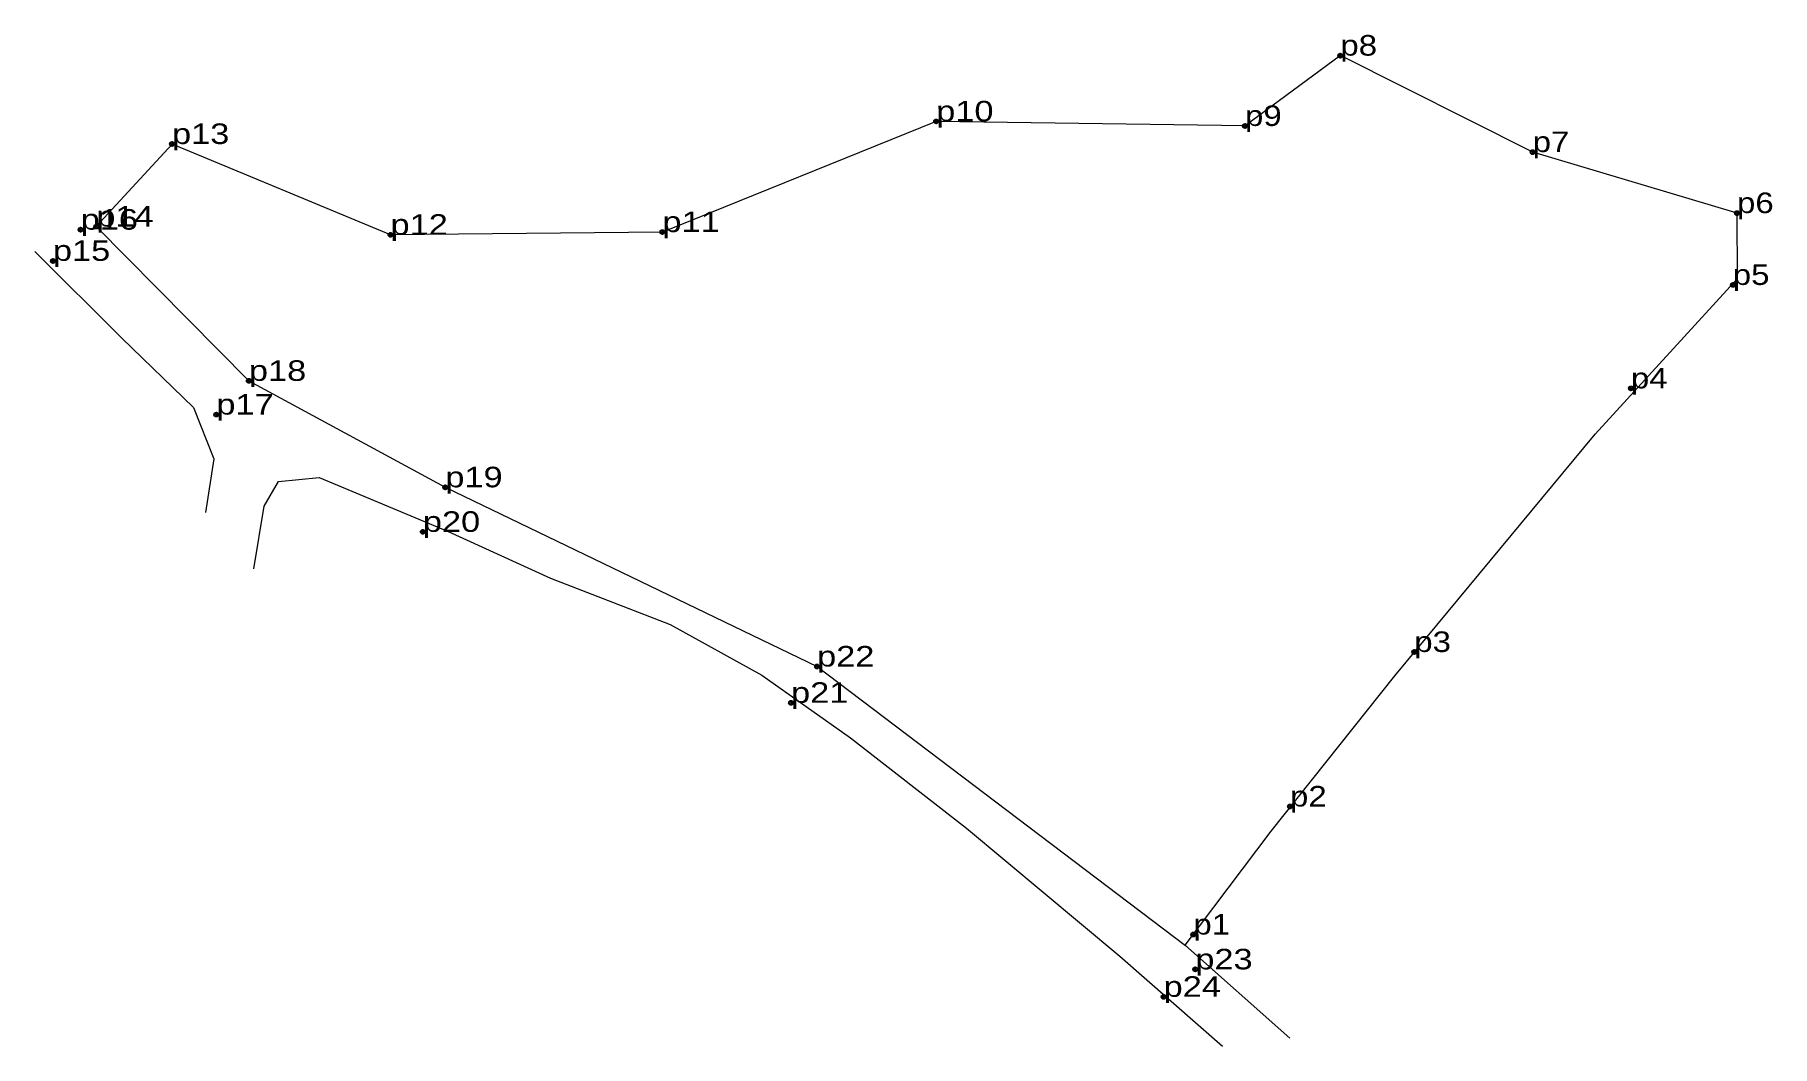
# Model space of a CAD drawing. Header units: metres. Extents: x 541738 to 551540, y 1827745 to 1838840.
# Drawn here: x 549730.8 to 549882.9, y 1838751.6 to 1838840.1 of the extents above; entities that cross this region are included whole.
import ezdxf

# ---------------------------------------------------------------- set-up
doc = ezdxf.new("R2010")
doc.units = ezdxf.units.M
doc.header["$LTSCALE"] = 0.72
doc.header["$PDMODE"] = 32
doc.header["$PDSIZE"] = 0.36
doc.layers.add('10', color=7, linetype='Continuous', lineweight=13)
doc.layers.add('23', color=7, linetype='Continuous', lineweight=13)
doc.layers.add('12', color=7, linetype='Continuous')
doc.layers.add('7', color=7, linetype='Continuous')

msp = doc.modelspace()

# ---------------------------------------------------------------- texts
at = {"layer": '12'}
for s, width, p in [('p8', 1.2, (549845.12, 1838838.31)), ('p10', 1.25, (549809.73, 1838832.55)), ('p9', 1.2, (549836.77, 1838832.15)), ('p13', 1.25, (549742.82, 1838830.57)), ('p7', 1.2, (549861.96, 1838829.86)), ('p6', 1.2, (549879.85, 1838824.52)), ('p16', 1.25, (549734.82, 1838823.07)), ('p14', 1.25, (549736.19, 1838823.34)), ('p12', 1.25, (549761.95, 1838822.62)), ('p11', 1.25, (549785.76, 1838822.86)), ('p15', 1.25, (549732.39, 1838820.34)), ('p5', 1.2, (549879.48, 1838818.23)), ('p18', 1.25, (549749.55, 1838809.83)), ('p4', 1.2, (549870.56, 1838809.17)), ('p17', 1.25, (549746.7, 1838806.88)), ('p19', 1.25, (549766.75, 1838800.51)), ('p20', 1.25, (549764.78, 1838796.61)), ('p3', 1.2, (549851.59, 1838786.09)), ('p22', 1.25, (549799.3, 1838784.82)), ('p21', 1.25, (549797.02, 1838781.64)), ('p2', 1.2, (549840.71, 1838772.56)), ('p1', 1.2, (549832.25, 1838761.35)), ('p23', 1.25, (549832.42, 1838758.3)), ('p24', 1.25, (549829.64, 1838755.9))]:
    msp.add_text(s, height=1.8, dxfattribs=dict(at, width=width)).set_placement(p)

# ---------------------------------------------------------------- linework, layer by layer
at = {"layer": '10'}
msp.add_line((549831.55, 1838760.4), (549840.7, 1838752.27), dxfattribs=at)
for points in [[(549879.88, 1838818.79), (549879.85, 1838824.52), (549861.96, 1838829.86), (549845.12, 1838838.31), (549836.77, 1838832.15), (549809.73, 1838832.55), (549785.76, 1838822.86), (549761.95, 1838822.62), (549742.82, 1838830.57), (549736.19, 1838823.34), (549749.55, 1838809.83), (549766.75, 1838800.51), (549799.3, 1838784.82), (549831.55, 1838760.4)], [(549831.54, 1838760.41), (549839.06, 1838770.39), (549849.88, 1838784), (549867.44, 1838805.17), (549879.88, 1838818.79)]]:
    msp.add_lwpolyline(points, dxfattribs=at)
at = {"layer": '23'}
for p, q in [((549750.88, 1838798.85), (549752.13, 1838801.02)), ((549752.13, 1838801.02), (549755.71, 1838801.38)), ((549749.98, 1838793.36), (549750.88, 1838798.85))]:
    msp.add_line(p, q, dxfattribs=at)
for points in [[(549730.8, 1838821.17), (549738.42, 1838813.56), (549744.71, 1838807.5), (549746.47, 1838802.99), (549745.76, 1838798.3)], [(549755.71, 1838801.38), (549766.93, 1838796.68), (549775.95, 1838792.56), (549786.45, 1838788.5), (549794.45, 1838784.06), (549802.23, 1838778.58), (549812.38, 1838770.66), (549825.82, 1838759.45), (549834.81, 1838751.57)]]:
    msp.add_lwpolyline(points, dxfattribs=at)
at = {"layer": '7'}
for p in [(549845.11, 1838838.31), (549809.73, 1838832.55), (549836.77, 1838832.15), (549742.82, 1838830.57), (549861.96, 1838829.86), (549879.85, 1838824.52), (549734.82, 1838823.07), (549736.19, 1838823.34), (549761.95, 1838822.62), (549785.76, 1838822.86), (549732.39, 1838820.33), (549879.49, 1838818.23), (549749.55, 1838809.83), (549870.56, 1838809.17), (549746.7, 1838806.88), (549766.75, 1838800.51), (549764.78, 1838796.61), (549851.59, 1838786.09), (549799.3, 1838784.82), (549797.02, 1838781.64), (549840.71, 1838772.56), (549832.25, 1838761.35), (549832.42, 1838758.3), (549829.64, 1838755.9)]:
    msp.add_point(p, dxfattribs=at)

msp.set_redraw_order([(e.dxf.handle, doc.entitydb.next_handle()) for e in msp.query("TEXT MTEXT ATTDEF DIMENSION ARC_DIMENSION")])  # texts and dimensions are drawn at this point

doc.saveas('drawing.dxf')
